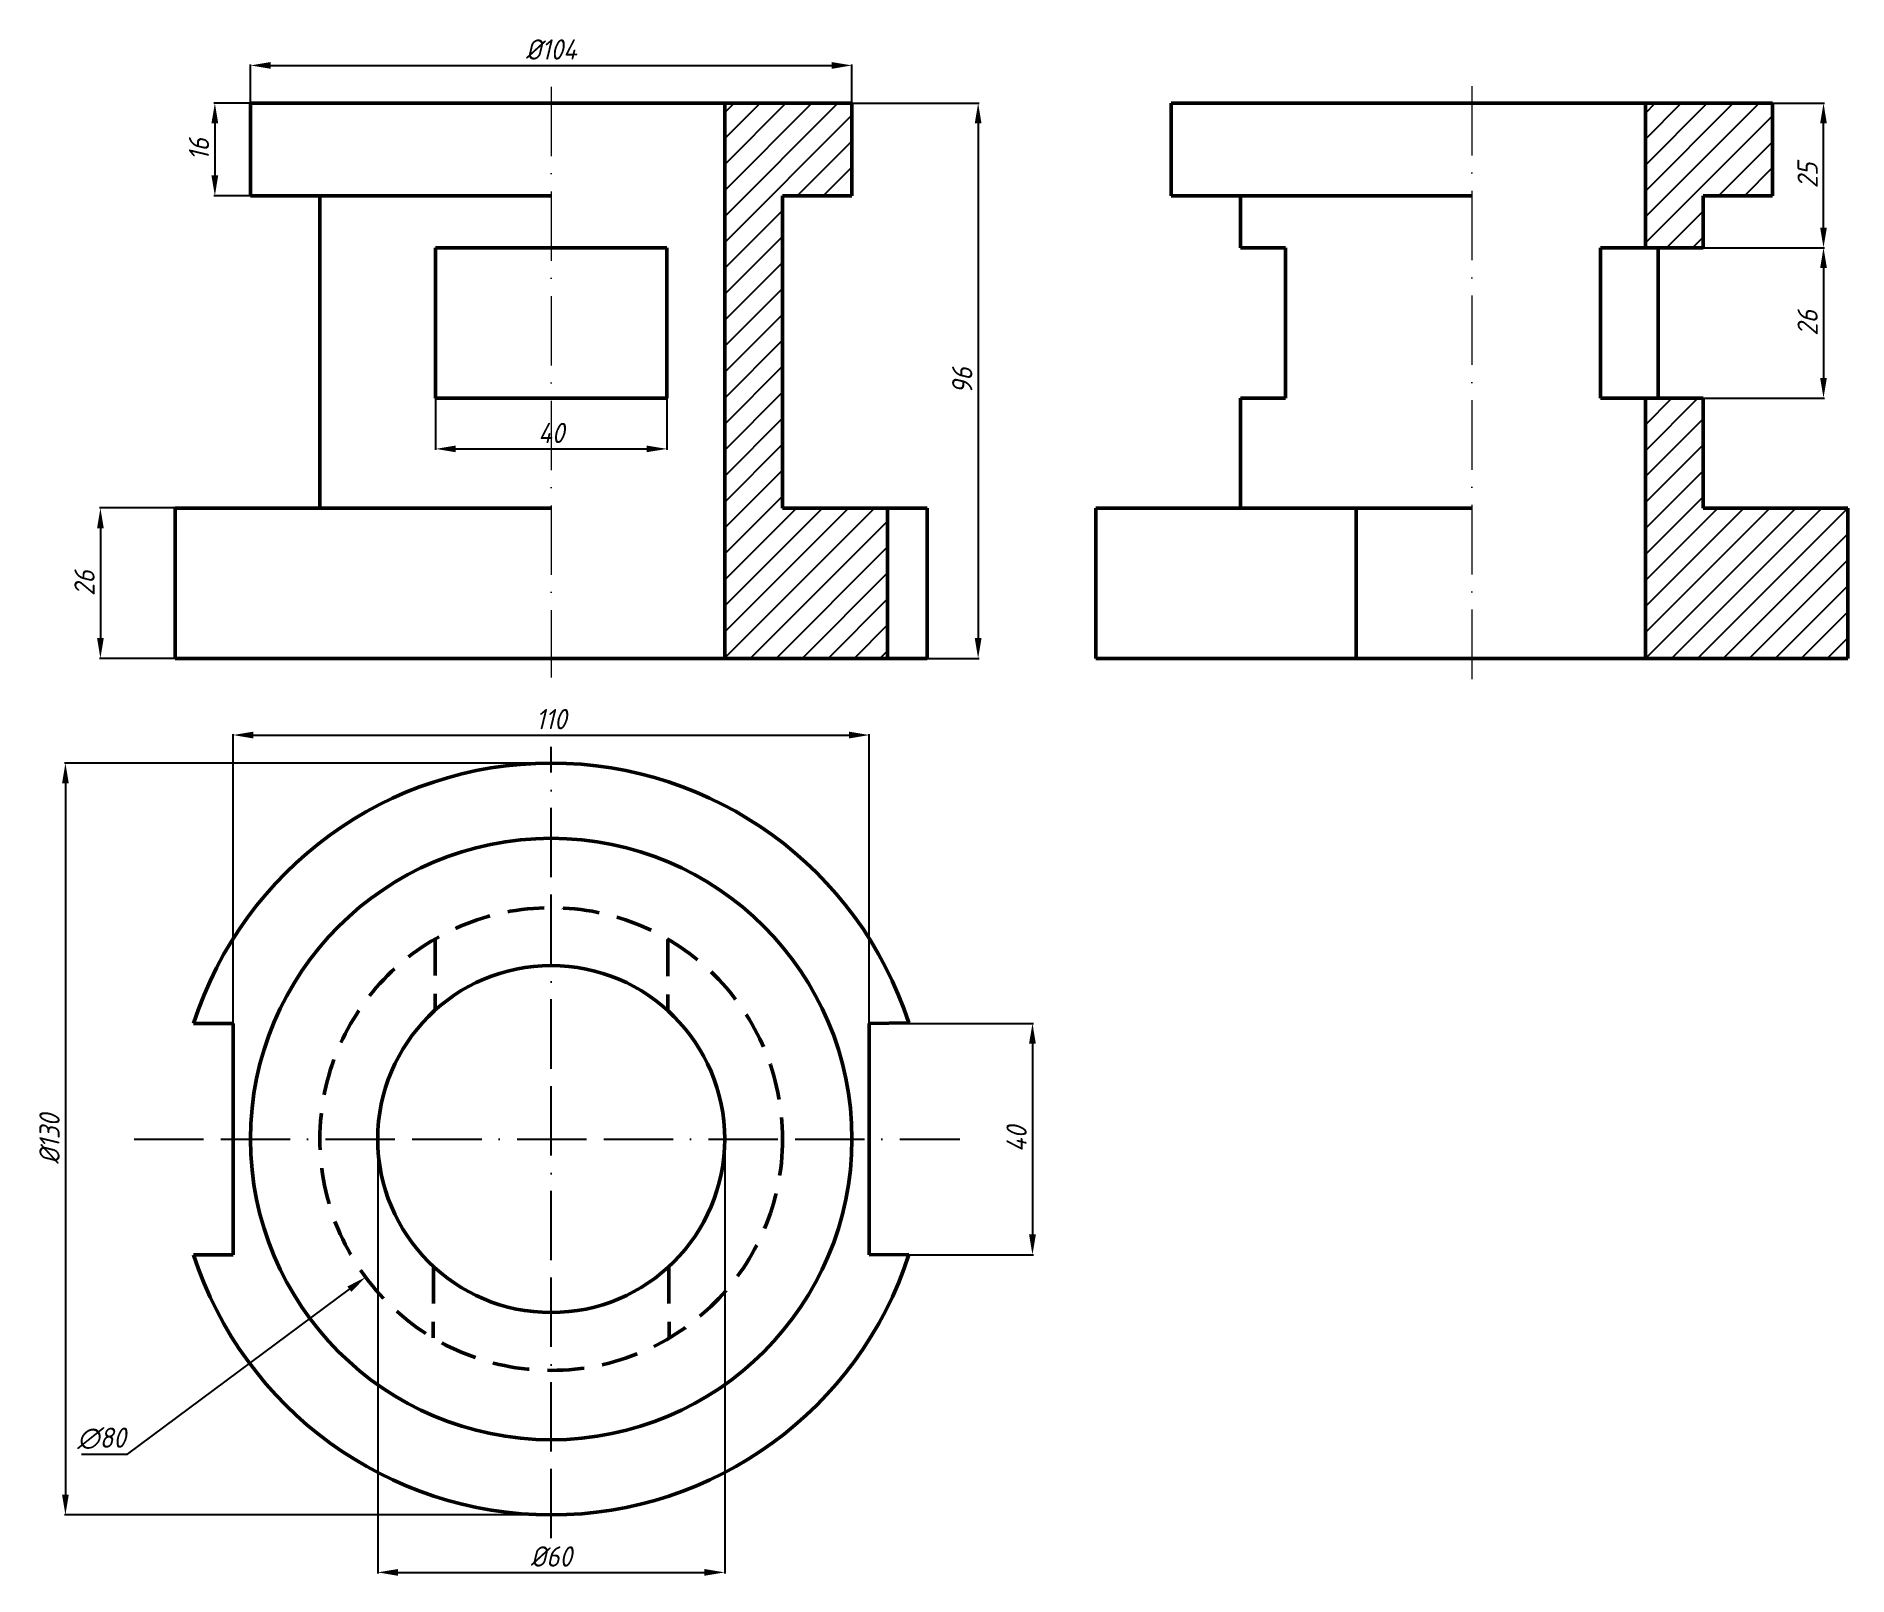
# Model space of a CAD drawing. Header units: millimetres. Extents: x 0 to 1653, y 0 to 1513.
# Drawn here: x 226.1 to 539.3, y 1246.9 to 1513.1 of the extents above; entities that cross this region are included whole.
import ezdxf

# ---------------------------------------------------------------- set-up
doc = ezdxf.new("R2010")
doc.units = ezdxf.units.MM
for name, pattern in [('ACAD_ISO10W100', [18, 12, -3, 0, -3]), ('ACAD_ISO11W100', [33, 12, -3, 12, -3, 0, -3]), ('штриховая2', [9.525, 6.35, -3.175])]:
    doc.linetypes.add(name, pattern=pattern)
doc.styles.get("Standard").update_dxf_attribs({"font": 'isocpeui.ttf', "width": 0.9})
doc.dimstyles.get("Standard").update_dxf_attribs({"dimtxt": 3.5, "dimasz": 3.5, "dimexe": 0.18, "dimexo": 0.0625, "dimgap": 1, "dimtad": 1, "dimtoh": 1, "dimdec": 0, "dimzin": 0, "dimdsep": 46, "dimtxsty": 'Standard', "dimcen": 2.5, "dimadec": 0, "dimazin": 0, "dimtfac": 1, "dimtdec": 0, "dimtofl": 0, "dimtmove": 0, "dimatfit": 3, "dimfxl": 1, "dimtolj": 1, "dimtzin": 0, "dimarcsym": 0})

msp = doc.modelspace()

# ---------------------------------------------------------------- blocks, each defined once
blk = doc.blocks.new('*D48')
at = {"color": 0, "lineweight": -2, "transparency": 16777216}
for p, q in [((312.65, 1322.39), (317.65, 1322.39)), ((315.15, 1319.89), (315.15, 1324.89)), ((241.88, 1267.89), (280.25, 1296.43)), ((233.95, 1267.89), (241.88, 1267.89))]:
    blk.add_line(p, q, dxfattribs=at)
at = {"color": 0, "lineweight": 15, "transparency": 16777216}
blk.add_solid([(279.9, 1296.9), (280.6, 1295.96), (283.06, 1298.52)], dxfattribs=at)
at = {"layer": 'DEFPOINTS', "color": 0, "lineweight": 15, "transparency": 16777216}
for p in [(347.25, 1346.27), (283.06, 1298.52)]:
    blk.add_point(p, dxfattribs=at)
at = {"color": 0, "transparency": 16777216, "insert": (237.41, 1270.64), "char_height": 3.5, "attachment_point": 5}
blk.add_mtext('\\A1;∅80', dxfattribs=at)
blk = doc.blocks.new('*D49')
at = {"color": 0, "lineweight": -2, "transparency": 16777216}
for p, q in [((370.21, 1342.39), (398.55, 1342.39)), ((398.37, 1338.89), (398.37, 1305.89)), ((370.28, 1302.39), (398.55, 1302.39))]:
    blk.add_line(p, q, dxfattribs=at)
at = {"color": 0, "lineweight": 15, "transparency": 16777216}
for points in [[(397.78, 1338.89), (398.95, 1338.89), (398.37, 1342.39)], [(397.78, 1305.89), (398.95, 1305.89), (398.37, 1302.39)]]:
    blk.add_solid(points, dxfattribs=at)
at = {"layer": 'DEFPOINTS', "color": 0, "lineweight": 15, "transparency": 16777216}
for p in [(370.15, 1342.39), (370.21, 1302.39), (398.37, 1302.39)]:
    blk.add_point(p, dxfattribs=at)
at = {"color": 0, "lineweight": 15, "transparency": 16777216, "insert": (395.62, 1322.39), "char_height": 3.5, "attachment_point": 5, "rotation": 90}
blk.add_mtext('\\A1;40', dxfattribs=at)
blk = doc.blocks.new('*D50')
at = {"color": 0, "lineweight": -2, "transparency": 16777216}
for p, q in [((260.15, 1322.46), (260.15, 1392.43)), ((263.65, 1392.25), (366.65, 1392.25)), ((370.15, 1322.46), (370.15, 1392.43))]:
    blk.add_line(p, q, dxfattribs=at)
at = {"color": 0, "lineweight": 15, "transparency": 16777216}
for points in [[(263.65, 1392.83), (263.65, 1391.66), (260.15, 1392.25)], [(366.65, 1392.83), (366.65, 1391.66), (370.15, 1392.25)]]:
    blk.add_solid(points, dxfattribs=at)
at = {"layer": 'DEFPOINTS', "color": 0, "lineweight": 15, "transparency": 16777216}
for p in [(370.15, 1392.25), (260.15, 1322.39), (370.15, 1322.39)]:
    blk.add_point(p, dxfattribs=at)
at = {"color": 0, "transparency": 16777216, "insert": (315.15, 1395), "char_height": 3.5, "attachment_point": 5}
blk.add_mtext('\\A1;110', dxfattribs=at)
blk = doc.blocks.new('*D51')
at = {"color": 0, "lineweight": -2, "transparency": 16777216}
for p, q in [((285.15, 1322.33), (285.15, 1247.28)), ((345.15, 1322.33), (345.15, 1247.28)), ((288.65, 1247.46), (341.65, 1247.46))]:
    blk.add_line(p, q, dxfattribs=at)
at = {"color": 0, "lineweight": 15, "transparency": 16777216}
for points in [[(288.65, 1248.04), (288.65, 1246.88), (285.15, 1247.46)], [(341.65, 1248.04), (341.65, 1246.88), (345.15, 1247.46)]]:
    blk.add_solid(points, dxfattribs=at)
at = {"layer": 'DEFPOINTS', "color": 0, "lineweight": 15, "transparency": 16777216}
for p in [(285.15, 1322.39), (345.15, 1322.39), (345.15, 1247.46)]:
    blk.add_point(p, dxfattribs=at)
at = {"color": 0, "transparency": 16777216, "insert": (315.15, 1250.21), "char_height": 3.5, "attachment_point": 5}
blk.add_mtext('\\A1;%%C60', dxfattribs=at)
blk = doc.blocks.new('*D52')
at = {"color": 0, "lineweight": -2, "transparency": 16777216}
for p, q in [((315.05, 1387.39), (230.97, 1387.39)), ((231.15, 1383.89), (231.15, 1260.89)), ((315.09, 1257.39), (230.97, 1257.39))]:
    blk.add_line(p, q, dxfattribs=at)
at = {"color": 0, "lineweight": 15, "transparency": 16777216}
for points in [[(230.57, 1383.89), (231.73, 1383.89), (231.15, 1387.39)], [(230.57, 1260.89), (231.73, 1260.89), (231.15, 1257.39)]]:
    blk.add_solid(points, dxfattribs=at)
at = {"layer": 'DEFPOINTS', "color": 0, "lineweight": 15, "transparency": 16777216}
for p in [(315.11, 1387.39), (231.15, 1257.39), (315.15, 1257.39)]:
    blk.add_point(p, dxfattribs=at)
at = {"color": 0, "transparency": 16777216, "insert": (228.4, 1322.39), "char_height": 3.5, "attachment_point": 5, "rotation": 90}
blk.add_mtext('\\A1;%%C130', dxfattribs=at)
blk = doc.blocks.new('*D53')
at = {"color": 0, "lineweight": -2, "transparency": 16777216}
for p, q in [((263.15, 1501.57), (263.15, 1508.22)), ((266.65, 1508.04), (363.65, 1508.04)), ((367.15, 1501.57), (367.15, 1508.22))]:
    blk.add_line(p, q, dxfattribs=at)
at = {"color": 0, "lineweight": 15, "transparency": 16777216}
for points in [[(266.65, 1508.62), (266.65, 1507.45), (263.15, 1508.04)], [(363.65, 1508.62), (363.65, 1507.45), (367.15, 1508.04)]]:
    blk.add_solid(points, dxfattribs=at)
at = {"layer": 'DEFPOINTS', "color": 0, "lineweight": 15, "transparency": 16777216}
for p in [(367.15, 1508.04), (263.15, 1501.51), (367.15, 1501.51)]:
    blk.add_point(p, dxfattribs=at)
at = {"color": 0, "transparency": 16777216, "insert": (315.15, 1510.79), "char_height": 3.5, "attachment_point": 5}
blk.add_mtext('\\A1;%%C104', dxfattribs=at)
blk = doc.blocks.new('*D54')
at = {"color": 0, "lineweight": -2, "transparency": 16777216}
for p, q in [((295.15, 1450.45), (295.15, 1441.55)), ((335.15, 1450.45), (335.15, 1441.55)), ((298.65, 1441.73), (331.65, 1441.73))]:
    blk.add_line(p, q, dxfattribs=at)
at = {"color": 0, "lineweight": 15, "transparency": 16777216}
for points in [[(298.65, 1442.31), (298.65, 1441.15), (295.15, 1441.73)], [(331.65, 1442.31), (331.65, 1441.15), (335.15, 1441.73)]]:
    blk.add_solid(points, dxfattribs=at)
at = {"layer": 'DEFPOINTS', "color": 0, "lineweight": 15, "transparency": 16777216}
for p in [(295.15, 1450.51), (335.15, 1450.51), (335.15, 1441.73)]:
    blk.add_point(p, dxfattribs=at)
at = {"color": 0, "transparency": 16777216, "insert": (315.15, 1444.48), "char_height": 3.5, "attachment_point": 5}
blk.add_mtext('\\A1;40', dxfattribs=at)
blk = doc.blocks.new('*D55')
at = {"color": 0, "lineweight": -2, "transparency": 16777216}
for p, q in [((250.09, 1431.51), (237.02, 1431.51)), ((237.2, 1428.01), (237.2, 1409.01)), ((250.09, 1405.51), (237.02, 1405.51))]:
    blk.add_line(p, q, dxfattribs=at)
at = {"color": 0, "lineweight": 15, "transparency": 16777216}
for points in [[(236.62, 1428.01), (237.78, 1428.01), (237.2, 1431.51)], [(236.62, 1409.01), (237.78, 1409.01), (237.2, 1405.51)]]:
    blk.add_solid(points, dxfattribs=at)
at = {"layer": 'DEFPOINTS', "color": 0, "lineweight": 15, "transparency": 16777216}
for p in [(250.15, 1431.51), (237.2, 1405.51), (250.15, 1405.51)]:
    blk.add_point(p, dxfattribs=at)
at = {"color": 0, "transparency": 16777216, "insert": (234.45, 1418.51), "char_height": 3.5, "attachment_point": 5, "rotation": 90}
blk.add_mtext('\\A1;26', dxfattribs=at)
blk = doc.blocks.new('*D56')
at = {"color": 0, "lineweight": -2, "transparency": 16777216}
for p, q in [((514.41, 1476.51), (535.33, 1476.51)), ((535.15, 1473.01), (535.15, 1454.01)), ((514.41, 1450.51), (535.33, 1450.51))]:
    blk.add_line(p, q, dxfattribs=at)
at = {"color": 0, "lineweight": 15, "transparency": 16777216}
for points in [[(534.57, 1473.01), (535.73, 1473.01), (535.15, 1476.51)], [(534.57, 1454.01), (535.73, 1454.01), (535.15, 1450.51)]]:
    blk.add_solid(points, dxfattribs=at)
at = {"layer": 'DEFPOINTS', "color": 0, "lineweight": 15, "transparency": 16777216}
for p in [(514.35, 1476.51), (514.35, 1450.51), (535.15, 1450.51)]:
    blk.add_point(p, dxfattribs=at)
at = {"color": 0, "transparency": 16777216, "insert": (532.4, 1463.51), "char_height": 3.5, "attachment_point": 5, "rotation": 90}
blk.add_mtext('\\A1;26', dxfattribs=at)
blk = doc.blocks.new('*D57')
at = {"color": 0, "lineweight": -2, "transparency": 16777216}
for p, q in [((526.41, 1501.51), (535.33, 1501.51)), ((535.15, 1480.01), (535.15, 1498.01)), ((514.41, 1476.51), (535.33, 1476.51))]:
    blk.add_line(p, q, dxfattribs=at)
at = {"color": 0, "lineweight": 15, "transparency": 16777216}
for points in [[(534.57, 1498.01), (535.73, 1498.01), (535.15, 1501.51)], [(534.57, 1480.01), (535.73, 1480.01), (535.15, 1476.51)]]:
    blk.add_solid(points, dxfattribs=at)
at = {"layer": 'DEFPOINTS', "color": 0, "lineweight": 15, "transparency": 16777216}
for p in [(526.35, 1501.51), (535.15, 1501.51), (514.35, 1476.51)]:
    blk.add_point(p, dxfattribs=at)
at = {"color": 0, "transparency": 16777216, "insert": (532.4, 1489.01), "char_height": 3.5, "attachment_point": 5, "rotation": 90}
blk.add_mtext('\\A1;25', dxfattribs=at)
blk = doc.blocks.new('*D58')
at = {"color": 0, "lineweight": -2, "transparency": 16777216}
for p, q in [((263.09, 1501.51), (256.81, 1501.51)), ((256.99, 1498.01), (256.99, 1489.01)), ((263.09, 1485.51), (256.81, 1485.51))]:
    blk.add_line(p, q, dxfattribs=at)
at = {"color": 0, "lineweight": 15, "transparency": 16777216}
for points in [[(256.4, 1498.01), (257.57, 1498.01), (256.99, 1501.51)], [(256.4, 1489.01), (257.57, 1489.01), (256.99, 1485.51)]]:
    blk.add_solid(points, dxfattribs=at)
at = {"layer": 'DEFPOINTS', "color": 0, "lineweight": 15, "transparency": 16777216}
for p in [(263.15, 1501.51), (256.99, 1485.51), (263.15, 1485.51)]:
    blk.add_point(p, dxfattribs=at)
at = {"color": 0, "transparency": 16777216, "insert": (254.24, 1493.51), "char_height": 3.5, "attachment_point": 5, "rotation": 90}
blk.add_mtext('\\A1;16', dxfattribs=at)
blk = doc.blocks.new('*D59')
at = {"color": 0, "lineweight": -2, "transparency": 16777216}
for p, q in [((367.21, 1501.51), (389.15, 1501.51)), ((388.97, 1498.01), (388.97, 1409.01)), ((380.21, 1405.51), (389.15, 1405.51))]:
    blk.add_line(p, q, dxfattribs=at)
at = {"color": 0, "lineweight": 15, "transparency": 16777216}
for points in [[(388.39, 1498.01), (389.56, 1498.01), (388.97, 1501.51)], [(388.39, 1409.01), (389.56, 1409.01), (388.97, 1405.51)]]:
    blk.add_solid(points, dxfattribs=at)
at = {"layer": 'DEFPOINTS', "color": 0, "lineweight": 15, "transparency": 16777216}
for p in [(367.15, 1501.51), (380.15, 1405.51), (388.97, 1405.51)]:
    blk.add_point(p, dxfattribs=at)
at = {"color": 0, "transparency": 16777216, "insert": (386.22, 1453.51), "char_height": 3.5, "attachment_point": 5, "rotation": 90}
blk.add_mtext('\\A1;96', dxfattribs=at)

# ---------------------------------------------------------------- dimensions: what is measured, and where the dimension line sits
for base, p1, p2, picture, middle in [((367.152, 1508.038), (263.152, 1501.509), (367.152, 1501.509), '*D53', (315.152, 1508.038)), ((345.152, 1247.46), (285.152, 1322.394), (345.152, 1322.394), '*D51', (315.152, 1247.46))]:
    dim = msp.add_linear_dim(base=base, p1=p1, p2=p2, text='%%C<>', dimstyle='Standard')
    dim.commit()
    dim.dimension.update_dxf_attribs({"geometry": picture, "text_midpoint": middle, "dimtype": 160})
for base, p1, p2, picture, middle in [((256.988, 1485.509), (263.152, 1501.509), (263.152, 1485.509), '*D58', (254.238, 1493.509)), ((388.972, 1405.509), (367.152, 1501.509), (380.152, 1405.509), '*D59', (386.222, 1453.509)), ((535.151, 1501.509), (514.345, 1476.509), (526.345, 1501.509), '*D57', (532.401, 1489.009)), ((535.151, 1450.509), (514.345, 1476.509), (514.345, 1450.509), '*D56', (532.401, 1463.509)), ((237.202, 1405.509), (250.152, 1431.509), (250.152, 1405.509), '*D55', (234.452, 1418.509))]:
    dim = msp.add_linear_dim(base=base, p1=p1, p2=p2, angle=90, dimstyle='Standard')
    dim.commit()
    dim.dimension.update_dxf_attribs({"geometry": picture, "text_midpoint": middle})
for base, p1, p2, picture, middle in [((335.152, 1441.732), (295.152, 1450.509), (335.152, 1450.509), '*D54', (315.152, 1444.482)), ((370.152, 1392.248), (260.152, 1322.394), (370.152, 1322.394), '*D50', (315.152, 1394.998))]:
    dim = msp.add_linear_dim(base=base, p1=p1, p2=p2, dimstyle='Standard')
    dim.commit()
    dim.dimension.update_dxf_attribs({"geometry": picture, "text_midpoint": middle})
dim = msp.add_linear_dim(base=(231.148, 1257.394), p1=(315.11, 1387.394), p2=(315.152, 1257.394), angle=90, text='%%C<>', dimstyle='Standard')
dim.commit()
dim.dimension.update_dxf_attribs({"geometry": '*D52', "text_midpoint": (228.398, 1322.394)})
dim = msp.add_diameter_dim_2p(p1=(347.247, 1346.268), p2=(283.058, 1298.521), dimstyle='Standard')
dim.commit()
dim.dimension.update_dxf_attribs({"geometry": '*D48', "text_midpoint": (237.413, 1267.888), "dimtype": 163})
at = {"lineweight": 15}
dim = msp.add_linear_dim(base=(398.367, 1302.395), p1=(370.152, 1342.394), p2=(370.213, 1302.395), angle=90, dimstyle='Standard', dxfattribs=at)
dim.commit()
dim.dimension.update_dxf_attribs({"geometry": '*D49', "text_midpoint": (395.617, 1322.395)})

# ---------------------------------------------------------------- hatches: boundary and pattern name
h = msp.add_hatch()
h.set_pattern_fill('ANSI31', color=256)
h.set_pattern_definition([(45, (-493.2875, 140.5998), (-2.245064, 2.245064), [])])
h.paths.add_polyline_path([(355.152, 1485.509), (367.152, 1485.509), (367.152, 1501.509), (345.152, 1501.509), (345.152, 1405.509), (373.298, 1405.509), (373.298, 1431.509), (355.152, 1431.509)])
h = msp.add_hatch()
h.set_pattern_fill('ANSI31', color=256)
h.set_pattern_definition([(45, (-597.5914, 137.427), (-2.245064, 2.245064), [])])
h.paths.add_polyline_path([(504.345, 1501.509), (504.345, 1476.509), (514.345, 1476.509), (514.345, 1485.509), (526.345, 1485.509), (526.345, 1501.509)])
h.paths.add_polyline_path([(514.345, 1431.509), (514.345, 1450.509), (504.345, 1450.509), (504.345, 1405.509), (539.345, 1405.509), (539.345, 1431.509)])

# ---------------------------------------------------------------- linework, layer by layer
at = {"linetype": 'ACAD_ISO10W100', "lineweight": 15}
for p, q in [((315.152, 1504.36), (315.152, 1402.214)), ((474.345, 1504.437), (474.345, 1400.971))]:
    msp.add_line(p, q, dxfattribs=at)
at = {"lineweight": 50}
for p, q in [((263.152, 1485.509), (263.152, 1501.509)), ((263.152, 1501.509), (367.152, 1501.509)), ((345.152, 1501.509), (345.152, 1405.509)), ((367.152, 1485.509), (367.152, 1501.509)), ((422.345, 1485.509), (422.345, 1501.509)), ((422.345, 1501.509), (526.345, 1501.509)), ((504.345, 1476.509), (504.345, 1501.509)), ((526.345, 1485.509), (526.345, 1501.509)), ((275.152, 1485.509), (263.152, 1485.509)), ((275.152, 1431.509), (275.152, 1485.509)), ((275.152, 1485.509), (315.152, 1485.509)), ((355.152, 1431.509), (355.152, 1485.509)), ((355.152, 1485.509), (367.152, 1485.509)), ((434.345, 1485.509), (422.345, 1485.509)), ((434.345, 1485.509), (474.345, 1485.509)), ((434.345, 1476.509), (434.345, 1485.509)), ((514.345, 1485.509), (526.345, 1485.509)), ((514.345, 1485.509), (514.345, 1476.509)), ((315.152, 1476.509), (295.152, 1476.509)), ((295.152, 1476.509), (295.152, 1450.509)), ((315.152, 1476.509), (315.152, 1476.509)), ((315.152, 1476.509), (335.152, 1476.509)), ((335.152, 1476.509), (335.152, 1450.509)), ((442.105, 1476.509), (434.345, 1476.509)), ((442.105, 1476.509), (442.105, 1450.509)), ((496.586, 1476.509), (496.586, 1450.509)), ((506.586, 1476.509), (496.586, 1476.509)), ((504.345, 1476.509), (514.345, 1476.509)), ((506.586, 1450.509), (506.586, 1476.509)), ((295.152, 1450.509), (315.152, 1450.509)), ((335.152, 1450.509), (315.152, 1450.509)), ((434.345, 1431.509), (434.345, 1450.509)), ((442.105, 1450.509), (434.345, 1450.509)), ((506.586, 1450.509), (496.586, 1450.509)), ((504.345, 1405.509), (504.345, 1450.509)), ((504.345, 1450.509), (514.345, 1450.509)), ((514.345, 1431.509), (514.345, 1450.509)), ((250.152, 1405.509), (250.152, 1431.509)), ((250.152, 1431.509), (275.152, 1431.509)), ((275.152, 1431.509), (315.152, 1431.509)), ((380.152, 1431.509), (355.152, 1431.509)), ((373.298, 1405.509), (373.298, 1431.509)), ((380.152, 1405.509), (380.152, 1431.509)), ((409.345, 1405.509), (409.345, 1431.509)), ((409.345, 1431.509), (434.345, 1431.509)), ((434.345, 1431.509), (454.345, 1431.509)), ((454.345, 1405.509), (454.345, 1431.509)), ((454.345, 1431.509), (474.345, 1431.509)), ((539.345, 1431.509), (514.345, 1431.509)), ((539.345, 1405.509), (539.345, 1431.509)), ((250.152, 1405.509), (380.152, 1405.509)), ((409.345, 1405.509), (539.345, 1405.509)), ((474.345, 1405.509), (454.345, 1405.509)), ((260.152, 1342.394), (253.303, 1342.385)), ((260.152, 1322.394), (260.152, 1342.394)), ((370.152, 1342.394), (376.976, 1342.465)), ((370.152, 1322.394), (370.152, 1342.394)), ((260.152, 1322.394), (260.152, 1302.394)), ((370.152, 1322.394), (370.152, 1302.394)), ((260.152, 1302.394), (253.315, 1302.367)), ((370.152, 1302.394), (377.002, 1302.405))]:
    msp.add_line(p, q, dxfattribs=at)
at = {"linetype": 'ACAD_ISO11W100'}
for p, q in [((315.152, 1253.352), (315.152, 1390.23)), ((243.035, 1322.394), (385.823, 1322.394))]:
    msp.add_line(p, q, dxfattribs=at)
at = {"linetype": 'штриховая2', "lineweight": 50}
for p, q in [((295.108, 1357.01), (295.062, 1344.71)), ((335.344, 1356.924), (335.297, 1344.56)), ((294.823, 1300.333), (294.745, 1287.992)), ((335.483, 1300.334), (335.535, 1287.977))]:
    msp.add_line(p, q, dxfattribs=at)
at = {"lineweight": 50}
for radius in [52, 30]:
    msp.add_circle((315.152, 1322.394), radius, dxfattribs=at)
at = {"linetype": 'штриховая2', "lineweight": 50}
msp.add_circle((315.152, 1322.394), 40, dxfattribs=at)
at = {"lineweight": 50}
for start, end in [(17.98588, 162.08858), (197.94533, 342.08943)]:
    msp.add_arc((315.152, 1322.394), 65, start, end, dxfattribs=at)

msp.set_redraw_order([(e.dxf.handle, doc.entitydb.next_handle()) for e in msp.query("TEXT MTEXT ATTDEF DIMENSION ARC_DIMENSION")])  # texts and dimensions are drawn at this point

doc.saveas('drawing.dxf')
